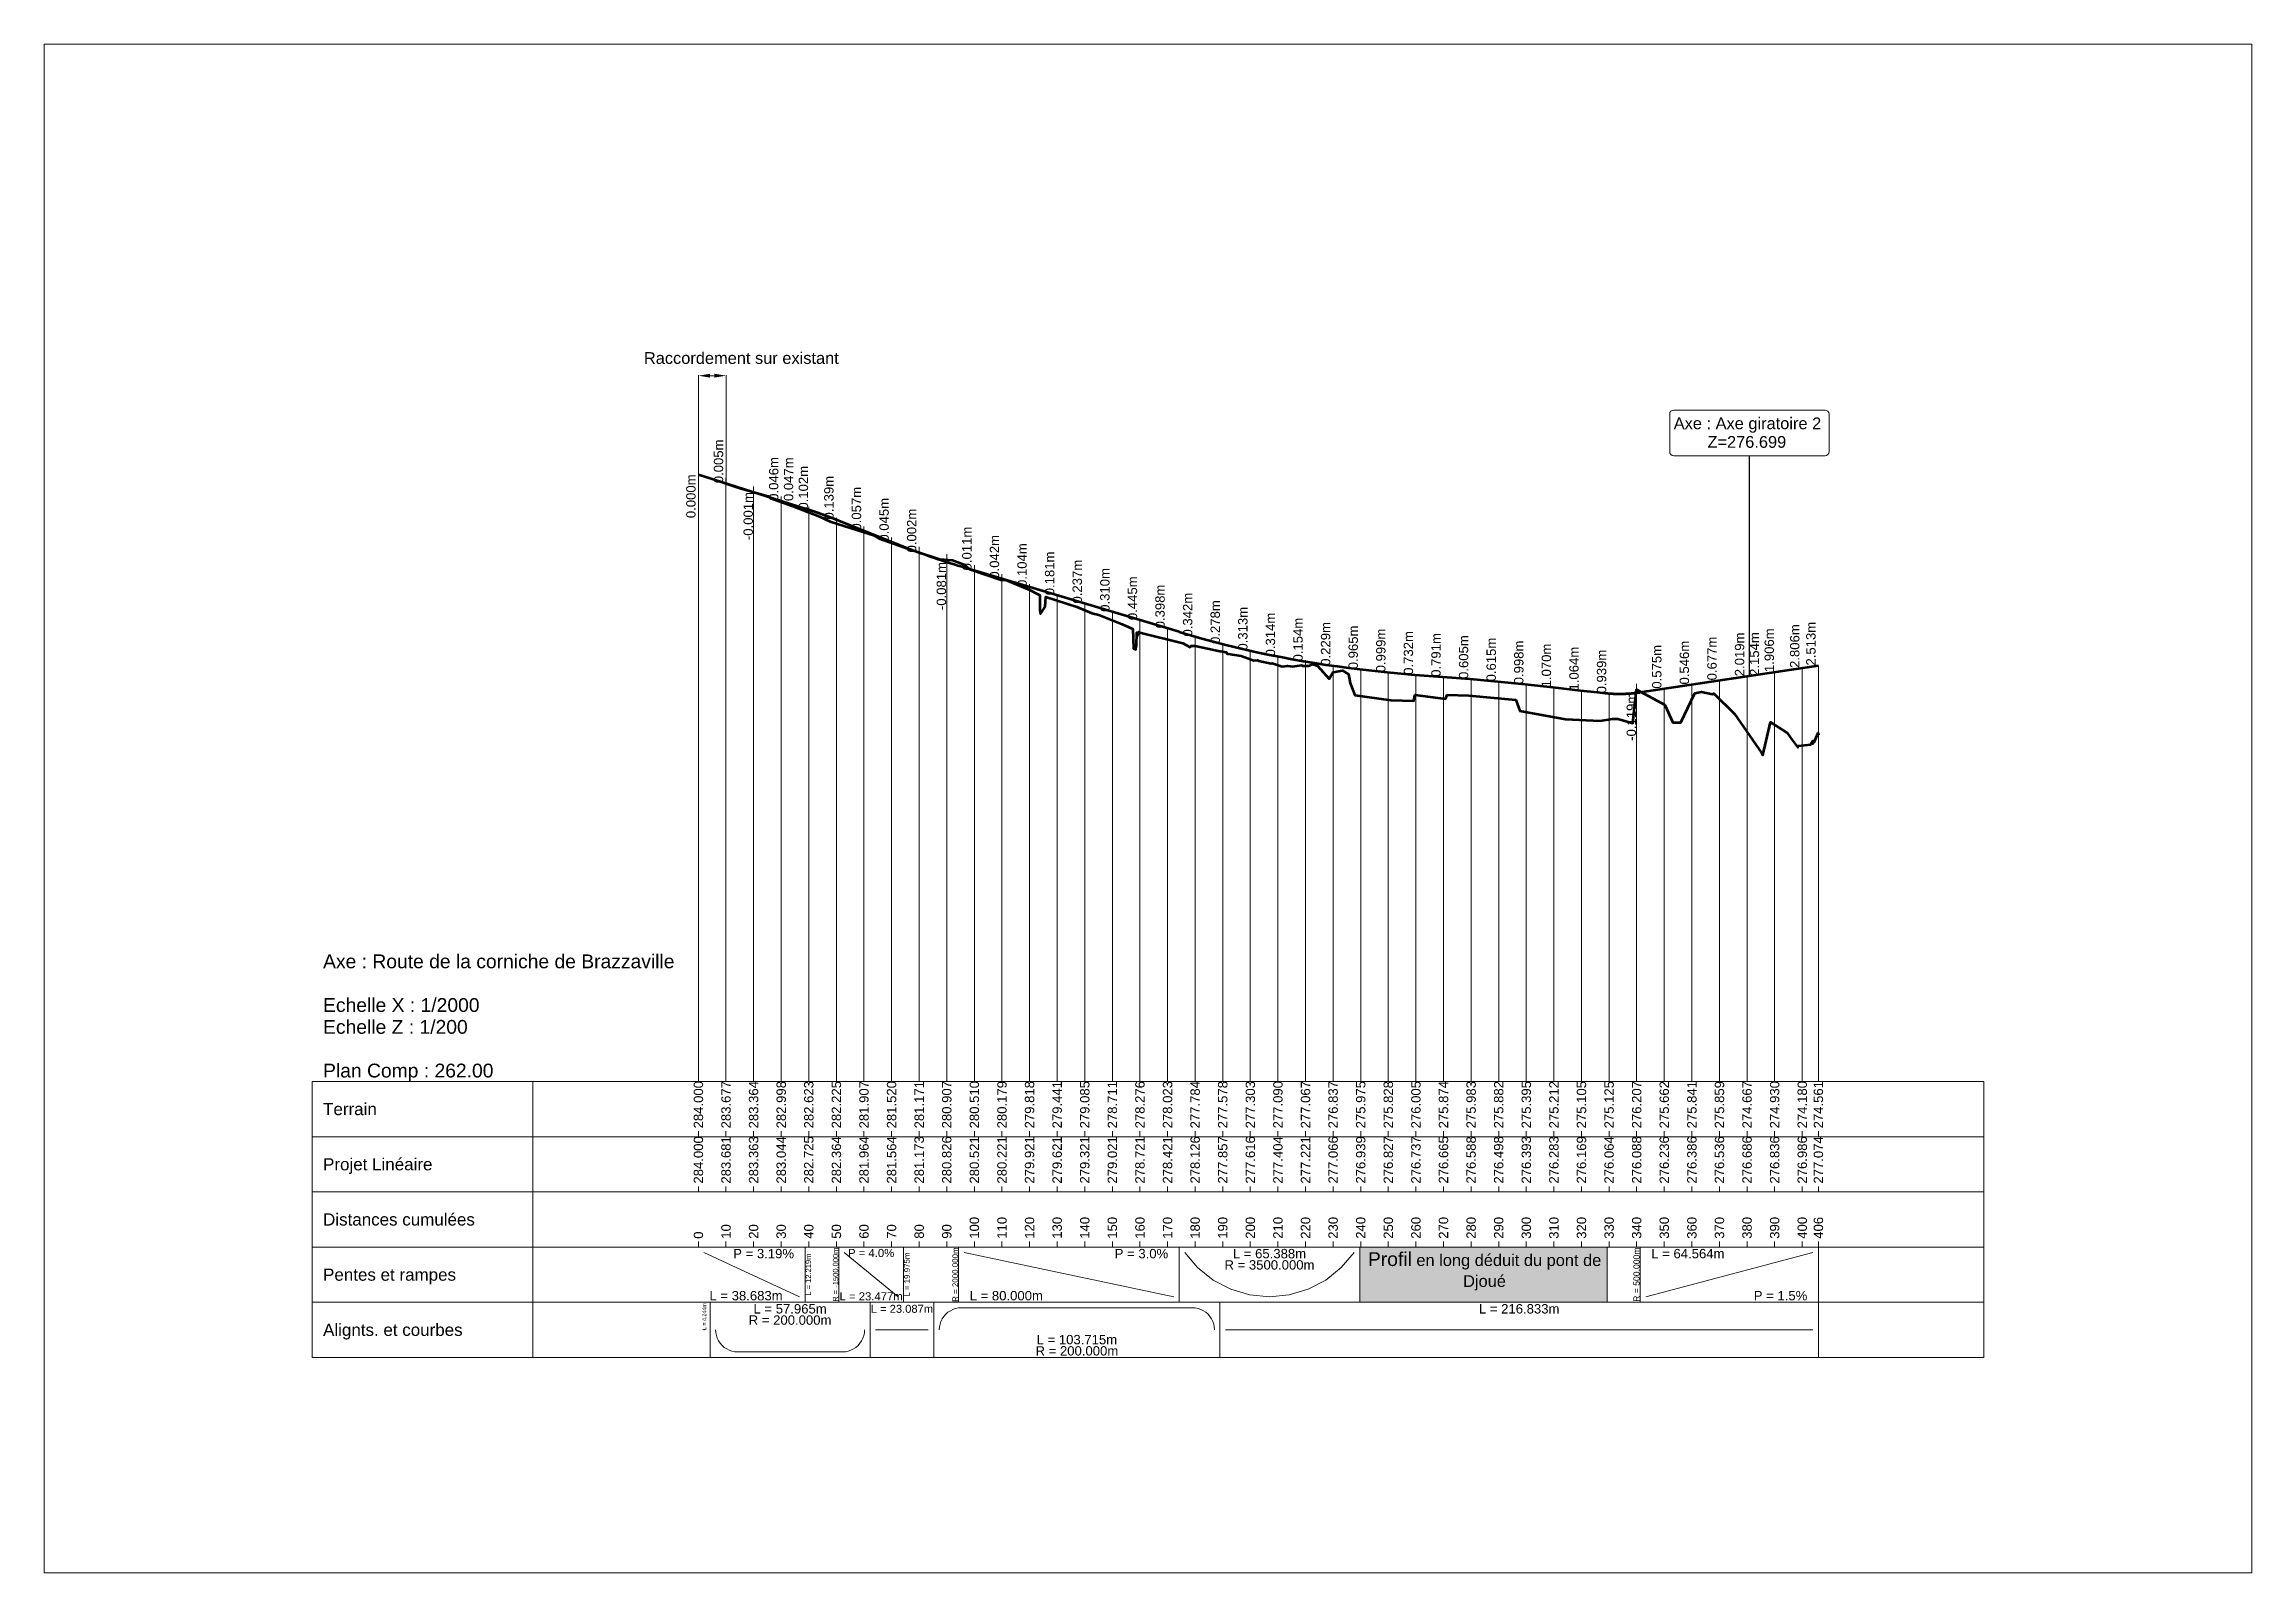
# Model space of a CAD drawing. Extents: x -1791 to 2983, y -138 to 554.
# Drawn here: x 47 to 847, y -36 to 518 of the extents above; entities that cross this region are included whole.
import ezdxf
from ezdxf.enums import TextEntityAlignment as Align

# ---------------------------------------------------------------- set-up
doc = ezdxf.new("R2010")
doc.units = 0
doc.header["$PDSIZE"] = -0.00032
doc.layers.get('0').update_dxf_attribs({"lineweight": 0})
doc.layers.add('1-PL-Gris', color=254, linetype='Continuous')
for name, color, linetype, lineweight in [('Route - Route de la corniche de Brazzaville - PL - Cartouche', 7, 'Continuous', 0), ('Route - Route de la corniche de Brazzaville - PL - Cotation', 7, 'Continuous', 0), ('Route - Route de la corniche de Brazzaville - PL - Habillage - Intersection d’axes', 7, 'Continuous', 0), ('Route - Route de la corniche de Brazzaville - PL - Projet Linéaire', 7, 'Continuous', 0), ('Route - Route de la corniche de Brazzaville - PL - Terrain', 3, 'Continuous', 0)]:
    doc.layers.add(name, color=color, linetype=linetype, lineweight=lineweight)
doc.styles.add('CoteHor', font='arial.ttf', dxfattribs={"height": 0.0022})
doc.styles.add('CoteHorA', font='arial.ttf', dxfattribs={"height": 0.0022})
doc.styles.add('CoteHorB', font='arial.ttf', dxfattribs={"height": 0.0022})
doc.styles.add('CoteHorC', font='arial.ttf', dxfattribs={"height": 0.0022})
doc.styles.add('CoteHorD', font='arial.ttf', dxfattribs={"height": 0.0022})
doc.styles.add('CoteTitre', font='arial.ttf', dxfattribs={"height": 0.0017})
doc.styles.add('CoteTitreA', font='arial.ttf', dxfattribs={"height": 0.0017})
doc.styles.add('CoteVert', font='arial.ttf', dxfattribs={"height": 0.0017})
doc.styles.add('CoteVertA', font='arial.ttf', dxfattribs={"height": 0.0017})
doc.styles.add('CoteVertB', font='arial.ttf', dxfattribs={"height": 0.0017})
doc.styles.add('Etiquette', font='arial.ttf', dxfattribs={"height": 0.5})
doc.styles.add('ProfilCartouche', font='arial.ttf', dxfattribs={"height": 0.0025})
doc.styles.get("Standard").update_dxf_attribs({"font": 'arial.ttf'})
doc.dimstyles.get("Standard").update_dxf_attribs({"dimtxt": 0.18, "dimasz": 0.18, "dimexe": 0.18, "dimexo": 0.0625, "dimgap": 0.09, "dimtad": 0, "dimtih": 1, "dimtoh": 1, "dimdec": 4, "dimzin": 0, "dimdsep": 46, "dimtxsty": 'Standard', "dimcen": 0.09, "dimadec": 0, "dimazin": 0, "dimtfac": 1, "dimtdec": 4, "dimtofl": 0, "dimtmove": 0, "dimatfit": 3, "dimfxl": 1, "dimtolj": 1, "dimtzin": 0, "dimarcsym": 0})

msp = doc.modelspace()

# ---------------------------------------------------------------- texts
at = {"layer": 'Route - Route de la corniche de Brazzaville - PL - Cartouche', "style": 'ProfilCartouche'}
for s, p in [('Axe : Route de la corniche de Brazzaville', (147.95504, 185.36919)), ('Echelle X : 1/2000', (147.95504, 169.53586)), ('Echelle Z : 1/200', (147.95504, 161.61919)), ('Plan Comp : 262.00', (147.95504, 145.78586))]:
    msp.add_text(s, height=5, dxfattribs=at).set_placement(p, align=Align.MIDDLE_LEFT)
at = {"layer": 'Route - Route de la corniche de Brazzaville - PL - Cotation', "color": 7, "style": 'CoteVertB'}
for s, p in [('0.005m', (293.95504, 358.64162)), ('0.046m', (313.95504, 352.26981)), ('0.047m', (319.33837, 352.17801)), ('0.102m', (324.7217, 349.07794)), ('0.139m', (333.95504, 345.46958)), ('0.057m', (343.95504, 341.47212)), ('0.045m', (353.95504, 337.47212)), ('0.002m', (363.95504, 333.55262)), ('0.011m', (383.95504, 327.04092)), ('0.042m', (393.95504, 324.04092)), ('0.104m', (403.95504, 321.04092)), ('0.181m', (413.95504, 318.04092)), ('0.237m', (423.95504, 315.04092)), ('0.310m', (433.95504, 312.04092)), ('0.445m', (443.95504, 309.04092)), ('0.398m', (453.95504, 306.04092)), ('0.342m', (463.95504, 303.08806)), ('0.278m', (473.95504, 300.3953)), ('0.313m', (483.95504, 297.98854)), ('0.314m', (493.95504, 295.86772)), ('0.154m', (503.95504, 294.03278)), ('0.229m', (513.95504, 292.48367)), ('0.965m', (523.95504, 291.22017)), ('0.999m', (533.95504, 290.0975)), ('0.732m', (543.95504, 289.19768)), ('0.791m', (553.95504, 288.47683)), ('2.019m', (663.95504, 288.69067)), ('2.154m', (669.33837, 288.81735)), ('1.906m', (674.7217, 290.19067)), ('2.806m', (683.95504, 291.69067)), ('2.513m', (689.79956, 292.56735)), ('0.605m', (563.95504, 287.70799)), ('0.615m', (573.95504, 286.80587)), ('0.998m', (583.95504, 285.75452)), ('1.070m', (593.95504, 284.65328)), ('1.064m', (603.95504, 283.51746)), ('0.939m', (613.95504, 282.46478)), ('0.575m', (633.95504, 284.19067)), ('0.546m', (643.95504, 285.69067)), ('0.677m', (653.95504, 287.19067))]:
    msp.add_text(s, height=3.4, rotation=90, dxfattribs=at).set_placement(p, align=Align.BOTTOM_LEFT)
for s, p in [('0.000m', (283.95504, 361.82753)), ('-0.001m', (304.7217, 355.45571)), ('-0.081m', (374.7217, 330.08711)), ('-0.119m', (624.7217, 282.70725))]:
    msp.add_text(s, height=3.4, rotation=90, dxfattribs=at).set_placement(p, align=Align.BOTTOM_RIGHT)
at = {"layer": 'Route - Route de la corniche de Brazzaville - PL - Cotation', "color": 114, "style": 'CoteVert'}
for s, p in [('284.000', (283.95504, 124.82753)), ('283.677', (293.95504, 124.82753)), ('283.364', (303.95504, 124.82753)), ('282.998', (313.95504, 124.82753)), ('282.623', (323.95504, 124.82753)), ('282.225', (333.95504, 124.82753)), ('281.907', (343.95504, 124.82753)), ('281.520', (353.95504, 124.82753)), ('281.171', (363.95504, 124.82753)), ('280.907', (373.95504, 124.82753)), ('280.510', (383.95504, 124.82753)), ('280.179', (393.95504, 124.82753)), ('279.818', (403.95504, 124.82753)), ('279.441', (413.95504, 124.82753)), ('279.085', (423.95504, 124.82753)), ('278.711', (433.95504, 124.82753)), ('278.276', (443.95504, 124.82753)), ('278.023', (453.95504, 124.82753)), ('277.784', (463.95504, 124.82753)), ('277.578', (473.95504, 124.82753)), ('277.303', (483.95504, 124.82753)), ('277.090', (493.95504, 124.82753)), ('277.067', (503.95504, 124.82753)), ('276.837', (513.95504, 124.82753)), ('275.975', (523.95504, 124.82753)), ('275.828', (533.95504, 124.82753)), ('276.005', (543.95504, 124.82753)), ('275.874', (553.95504, 124.82753)), ('275.983', (563.95504, 124.82753)), ('275.882', (573.95504, 124.82753)), ('275.395', (583.95504, 124.82753)), ('275.212', (593.95504, 124.82753)), ('275.105', (603.95504, 124.82753)), ('275.125', (613.95504, 124.82753)), ('276.207', (623.95504, 124.82753)), ('275.662', (633.95504, 124.82753)), ('275.841', (643.95504, 124.82753)), ('275.859', (653.95504, 124.82753)), ('274.667', (663.95504, 124.82753)), ('274.930', (673.95504, 124.82753)), ('274.180', (683.95504, 124.82753)), ('274.561', (689.79956, 124.82753))]:
    msp.add_text(s, height=3.4, rotation=90, dxfattribs=at).set_placement(p, align=Align.MIDDLE_LEFT)
at = {"layer": 'Route - Route de la corniche de Brazzaville - PL - Cotation', "color": 114, "style": 'CoteHor'}
msp.add_text('Terrain', height=4.4, dxfattribs=at).set_placement((147.95504, 131.82753), align=Align.MIDDLE_LEFT)
at = {"layer": 'Route - Route de la corniche de Brazzaville - PL - Cotation', "style": 'CoteVertA'}
for s, p in [('284.000', (283.95504, 104.82753)), ('283.681', (293.95504, 104.82753)), ('283.363', (303.95504, 104.82753)), ('283.044', (313.95504, 104.82753)), ('282.725', (323.95504, 104.82753)), ('282.364', (333.95504, 104.82753)), ('281.964', (343.95504, 104.82753)), ('281.564', (353.95504, 104.82753)), ('281.173', (363.95504, 104.82753)), ('280.826', (373.95504, 104.82753)), ('280.521', (383.95504, 104.82753)), ('280.221', (393.95504, 104.82753)), ('279.921', (403.95504, 104.82753)), ('279.621', (413.95504, 104.82753)), ('279.321', (423.95504, 104.82753)), ('279.021', (433.95504, 104.82753)), ('278.721', (443.95504, 104.82753)), ('278.421', (453.95504, 104.82753)), ('278.126', (463.95504, 104.82753)), ('277.857', (473.95504, 104.82753)), ('277.616', (483.95504, 104.82753)), ('277.404', (493.95504, 104.82753)), ('277.221', (503.95504, 104.82753)), ('277.066', (513.95504, 104.82753)), ('276.939', (523.95504, 104.82753)), ('276.827', (533.95504, 104.82753)), ('276.737', (543.95504, 104.82753)), ('276.665', (553.95504, 104.82753)), ('276.588', (563.95504, 104.82753)), ('276.498', (573.95504, 104.82753)), ('276.393', (583.95504, 104.82753)), ('276.283', (593.95504, 104.82753)), ('276.169', (603.95504, 104.82753)), ('276.064', (613.95504, 104.82753)), ('276.088', (623.95504, 104.82753)), ('276.236', (633.95504, 104.82753)), ('276.386', (643.95504, 104.82753)), ('276.536', (653.95504, 104.82753)), ('276.686', (663.95504, 104.82753)), ('276.836', (673.95504, 104.82753)), ('276.986', (683.95504, 104.82753)), ('277.074', (689.79956, 104.82753))]:
    msp.add_text(s, height=3.4, rotation=90, dxfattribs=at).set_placement(p, align=Align.MIDDLE_LEFT)
at = {"layer": 'Route - Route de la corniche de Brazzaville - PL - Cotation', "style": 'CoteHorA'}
msp.add_text('Projet Linéaire', height=4.4, dxfattribs=at).set_placement((147.95504, 111.82753), align=Align.MIDDLE_LEFT)
at = {"layer": 'Route - Route de la corniche de Brazzaville - PL - Cotation', "color": 7}
for s, style, p in [('Distances cumulées', 'CoteHorB', (147.95504, 91.82753)), ('Pentes et rampes', 'CoteHorC', (147.95504, 71.82753)), ('Alignts. et courbes', 'CoteHorD', (147.95504, 51.82753))]:
    msp.add_text(s, height=4.4, dxfattribs=dict(at, style=style)).set_placement(p, align=Align.MIDDLE_LEFT)
at = {"layer": 'Route - Route de la corniche de Brazzaville - PL - Cotation', "color": 7, "style": 'CoteVertA'}
for s, p in [('10', (293.95504, 84.82753)), ('20', (303.95504, 84.82753)), ('30', (313.95504, 84.82753)), ('40', (323.95504, 84.82753)), ('50', (333.95504, 84.82753)), ('60', (343.95504, 84.82753)), ('70', (353.95504, 84.82753)), ('80', (363.95504, 84.82753)), ('90', (373.95504, 84.82753)), ('100', (383.95504, 84.82753)), ('110', (393.95504, 84.82753)), ('120', (403.95504, 84.82753)), ('130', (413.95504, 84.82753)), ('140', (423.95504, 84.82753)), ('150', (433.95504, 84.82753)), ('160', (443.95504, 84.82753)), ('170', (453.95504, 84.82753)), ('180', (463.95504, 84.82753)), ('190', (473.95504, 84.82753)), ('200', (483.95504, 84.82753)), ('210', (493.95504, 84.82753)), ('220', (503.95504, 84.82753)), ('230', (513.95504, 84.82753)), ('240', (523.95504, 84.82753)), ('250', (533.95504, 84.82753)), ('260', (543.95504, 84.82753)), ('270', (553.95504, 84.82753)), ('280', (563.95504, 84.82753)), ('290', (573.95504, 84.82753)), ('300', (583.95504, 84.82753)), ('310', (593.95504, 84.82753)), ('320', (603.95504, 84.82753)), ('330', (613.95504, 84.82753)), ('340', (623.95504, 84.82753)), ('350', (633.95504, 84.82753)), ('360', (643.95504, 84.82753)), ('370', (653.95504, 84.82753)), ('380', (663.95504, 84.82753)), ('390', (673.95504, 84.82753)), ('400', (683.95504, 84.82753)), ('406', (689.79956, 84.82753)), ('0', (283.95504, 84.82753))]:
    msp.add_text(s, height=3.4, rotation=90, dxfattribs=at).set_placement(p, align=Align.MIDDLE_LEFT)
at = {"layer": 'Route - Route de la corniche de Brazzaville - PL - Cotation', "color": 7, "style": 'CoteTitre'}
for s, p in [('P = 3.19%', (318.61811, 81.14753)), ('P = 3.0%', (454.21438, 81.14753))]:
    msp.add_text(s, height=3.4, dxfattribs=at).set_placement(p, align=Align.TOP_RIGHT)
for s, height, p in [('R = -1500.000m', 1.952542, (334.63425, 71.82753)), ('R = 2000.000m', 2.057142, (378.04464, 71.82753)), ('R = 500.000m', 2.236892, (625.01899, 71.82753))]:
    msp.add_text(s, height=height, rotation=90, dxfattribs=at).set_placement(p, align=Align.CENTER)
at = {"layer": 'Route - Route de la corniche de Brazzaville - PL - Cotation', "color": 7}
for s, height, style, p in [('P = 4.0%', 2.937322, 'CoteTitre', (346.5584, 81.14753)), ('L = 65.388m', 3.4, 'CoteTitre', (490.90092, 81.14753)), ('R = 3500.000m', 3.4, 'CoteTitre', (490.90092, 77.06753)), ('R = 200.000m', 3.4, 'CoteTitreA', (317.18192, 57.06753)), ('L = 57.965m', 3.4, 'CoteTitreA', (317.18192, 61.14753)), ('L = 23.087m', 2.890912, 'CoteTitreA', (357.708, 60.89299)), ('L = 216.833m', 3.4, 'CoteTitreA', (581.38327, 61.14753))]:
    msp.add_text(s, height=height, dxfattribs=dict(at, style=style)).set_placement(p, align=Align.TOP_CENTER)
at = {"layer": 'Route - Route de la corniche de Brazzaville - PL - Cotation', "color": 7, "style": 'CoteTitre'}
msp.add_text('L = 64.564m', height=3.4, dxfattribs=at).set_placement((629.24268, 81.14753), align=Align.TOP_LEFT)
for s, height, p in [('L = 12.219m', 1.952542, (322.81336, 71.82753)), ('L = 19.975m', 2.057142, (358.49301, 71.82753))]:
    msp.add_text(s, height=height, rotation=90, dxfattribs=at).set_placement(p, align=Align.TOP_CENTER)
for s, p in [('L = 38.683m', (287.95504, 62.50753)), ('L = 80.000m', (382.25035, 62.50753))]:
    msp.add_text(s, height=3.4, dxfattribs=at).set_placement(p)
at = {"layer": 'Route - Route de la corniche de Brazzaville - PL - Cotation', "color": 7}
for s, height, style, p in [('L = 23.477m', 2.937322, 'CoteTitre', (346.5584, 62.50753)), ('L = 103.715m', 3.4, 'CoteTitreA', (421.10928, 46.58753)), ('R = 200.000m', 3.4, 'CoteTitreA', (421.10928, 42.50753))]:
    msp.add_text(s, height=height, dxfattribs=dict(at, style=style)).set_placement(p, align=Align.CENTER)
at = {"layer": 'Route - Route de la corniche de Brazzaville - PL - Cotation', "color": 7, "style": 'CoteTitre'}
msp.add_text('P = 1.5%', height=3.4, dxfattribs=at).set_placement((685.79956, 62.50753), align=Align.RIGHT)
at = {"layer": 'Route - Route de la corniche de Brazzaville - PL - Cotation', "color": 7, "style": 'CoteTitreA'}
msp.add_text('L = 4.244m', height=1.387952, rotation=90, dxfattribs=at).set_placement((286.07723, 61.48753), align=Align.MIDDLE_RIGHT)
at = {"layer": 'Route - Route de la corniche de Brazzaville - PL - Habillage - Intersection d’axes', "style": 'Etiquette'}
for s, p in [('Axe : Axe giratoire 2', (637.37689, 382.47422)), ('Z=276.699', (649.60112, 375.73374))]:
    msp.add_text(s, height=4.25, dxfattribs=at).set_placement(p, align=Align.TOP_LEFT)
at = {"layer": 'Route - Route de la corniche de Brazzaville - PL - Habillage - Intersection d’axes', "insert": (520.19532, 79.95912), "char_height": 5, "width": 96.5476316, "attachment_point": 1, "style": 'Etiquette'}
msp.add_mtext('\\pi6.376;Profil{\\H0.85x; en long déduit du pont de \\P\\pi40.87;Djoué}', dxfattribs=at)

# ---------------------------------------------------------------- blocks, each defined once
blk = doc.blocks.new('*D5')
at = {"transparency": 16777216}
for p, q in [((283.96, 361.89), (283.96, 397.79)), ((288.21, 397.61), (289.71, 397.61)), ((293.96, 358.7), (293.96, 397.79))]:
    blk.add_line(p, q, dxfattribs=at)
for points in [[(288.21, 398.32), (288.21, 396.9), (283.96, 397.61)], [(289.71, 398.32), (289.71, 396.9), (293.96, 397.61)]]:
    blk.add_solid(points, dxfattribs=at)
at = {"layer": 'Defpoints', "color": 0, "transparency": 16777216}
for p in [(293.96, 397.61), (283.96, 361.83), (293.96, 358.64)]:
    blk.add_point(p, dxfattribs=at)
at = {"transparency": 16777216, "insert": (299.52, 403.98), "char_height": 4.25, "attachment_point": 5}
blk.add_mtext('\\A1;Raccordement sur existant', dxfattribs=at)

# ---------------------------------------------------------------- dimensions: what is measured, and where the dimension line sits
dim = msp.add_linear_dim(base=(293.95504, 397.61067), p1=(283.95504, 361.82753), p2=(293.95504, 358.64162), text='Raccordement sur existant', dimstyle='Standard', override={"dimtxt": 4.25, "dimasz": 4.25, "dimclrd": 256, "dimclre": 256, "dimclrt": 256, "dimtmove": 2, "dimlwd": 65535, "dimlwe": 65535})
dim.commit()
dim.dimension.update_dxf_attribs({"geometry": '*D5', "text_midpoint": (299.52157, 403.98327), "dimtype": 160})

# ---------------------------------------------------------------- hatches: boundary and pattern name
at = {"layer": '1-PL-Gris'}
msp.add_hatch(color=256, dxfattribs=at).paths.add_polyline_path([(523.58746, 81.82753), (613.24013, 81.82753), (613.24013, 61.82753), (523.58746, 61.82753)])

# ---------------------------------------------------------------- linework, layer by layer
msp.add_lwpolyline([(46.8773, 517.75939), (846.8773, 517.75939), (846.8773, -36.24061), (46.8773, -36.24061)], close=True)
at = {"layer": 'Route - Route de la corniche de Brazzaville - PL - Cotation', "color": 7, "linetype": 'Continuous'}
for p, q in [((283.95504, 141.82753), (283.95504, 363.82753)), ((293.95504, 141.82753), (293.95504, 360.59391)), ((303.95504, 141.82753), (303.95504, 357.4703)), ((313.95504, 141.82753), (313.95504, 353.81151)), ((323.95504, 141.82753), (323.95504, 350.05397)), ((333.95504, 141.82753), (333.95504, 346.07497)), ((343.95504, 141.82753), (343.95504, 342.90219)), ((353.95504, 141.82753), (353.95504, 339.02291)), ((363.95504, 141.82753), (363.95504, 335.533)), ((373.95504, 141.82753), (373.95504, 332.90008)), ((383.95504, 141.82753), (383.95504, 328.92846)), ((393.95504, 141.82753), (393.95504, 325.62152)), ((403.95504, 141.82753), (403.95504, 322.00482)), ((413.95504, 141.82753), (413.95504, 318.23585)), ((423.95504, 141.82753), (423.95504, 315.04092)), ((433.95504, 141.82753), (433.95504, 312.04092)), ((443.95504, 141.82753), (443.95504, 309.04092)), ((453.95504, 141.82753), (453.95504, 306.04092)), ((463.95504, 141.82753), (463.95504, 303.08806)), ((473.95504, 141.82753), (473.95504, 300.3953)), ((483.95504, 141.82753), (483.95504, 297.98854)), ((493.95504, 141.82753), (493.95504, 295.86772)), ((503.95504, 141.82753), (503.95504, 294.49605)), ((513.95504, 141.82753), (513.95504, 292.48367)), ((523.95504, 141.82753), (523.95504, 291.22017)), ((533.95504, 141.82753), (533.95504, 290.0975)), ((543.95504, 141.82753), (543.95504, 289.19768)), ((553.95504, 141.82753), (553.95504, 288.47683)), ((663.95504, 141.82753), (663.95504, 288.69067)), ((673.95504, 141.82753), (673.95504, 290.19067)), ((683.95504, 141.82753), (683.95504, 291.69067)), ((689.79956, 141.82753), (689.79956, 292.56735)), ((563.95504, 141.82753), (563.95504, 287.70799)), ((573.95504, 141.82753), (573.95504, 286.80587)), ((583.95504, 141.82753), (583.95504, 285.75452)), ((593.95504, 141.82753), (593.95504, 284.65328)), ((603.95504, 141.82753), (603.95504, 283.51746)), ((613.95504, 141.82753), (613.95504, 282.46478)), ((623.95504, 141.82753), (623.95504, 285.89337)), ((633.95504, 141.82753), (633.95504, 284.19067)), ((643.95504, 141.82753), (643.95504, 285.69067)), ((653.95504, 141.82753), (653.95504, 287.19067)), ((143.95504, 41.82753), (143.95504, 141.82753)), ((749.79956, 141.82753), (143.95504, 141.82753)), ((223.95504, 141.82753), (223.95504, 41.82753)), ((749.79956, 41.82753), (749.79956, 141.82753)), ((749.79956, 121.82753), (143.95504, 121.82753)), ((749.79956, 101.82753), (143.95504, 101.82753)), ((749.79956, 81.82753), (143.95504, 81.82753)), ((283.95504, 83.82753), (283.95504, 81.82753)), ((293.95504, 83.82753), (293.95504, 81.82753)), ((303.95504, 83.82753), (303.95504, 81.82753)), ((313.95504, 83.82753), (313.95504, 81.82753)), ((322.61811, 81.82753), (322.61811, 61.82753)), ((323.95504, 83.82753), (323.95504, 81.82753)), ((333.95504, 83.82753), (333.95504, 81.82753)), ((334.8295, 81.82753), (334.8295, 61.82753)), ((343.95504, 83.82753), (343.95504, 81.82753)), ((353.95504, 83.82753), (353.95504, 81.82753)), ((358.28729, 81.82753), (358.28729, 61.82753)), ((363.95504, 83.82753), (363.95504, 81.82753)), ((373.95504, 83.82753), (373.95504, 81.82753)), ((378.25035, 81.82753), (378.25035, 61.82753)), ((383.95504, 83.82753), (383.95504, 81.82753)), ((393.95504, 83.82753), (393.95504, 81.82753)), ((403.95504, 83.82753), (403.95504, 81.82753)), ((413.95504, 83.82753), (413.95504, 81.82753)), ((423.95504, 83.82753), (423.95504, 81.82753)), ((433.95504, 83.82753), (433.95504, 81.82753)), ((443.95504, 83.82753), (443.95504, 81.82753)), ((453.95504, 83.82753), (453.95504, 81.82753)), ((458.21438, 81.82753), (458.21438, 61.82753)), ((463.95504, 83.82753), (463.95504, 81.82753)), ((473.95504, 83.82753), (473.95504, 81.82753)), ((483.95504, 83.82753), (483.95504, 81.82753)), ((493.95504, 83.82753), (493.95504, 81.82753)), ((503.95504, 83.82753), (503.95504, 81.82753)), ((513.95504, 83.82753), (513.95504, 81.82753)), ((523.58746, 81.82753), (523.58746, 61.82753)), ((523.95504, 83.82753), (523.95504, 81.82753)), ((533.95504, 83.82753), (533.95504, 81.82753)), ((543.95504, 83.82753), (543.95504, 81.82753)), ((553.95504, 83.82753), (553.95504, 81.82753)), ((563.95504, 83.82753), (563.95504, 81.82753)), ((573.95504, 83.82753), (573.95504, 81.82753)), ((583.95504, 83.82753), (583.95504, 81.82753)), ((593.95504, 83.82753), (593.95504, 81.82753)), ((603.95504, 83.82753), (603.95504, 81.82753)), ((613.2084, 81.82753), (613.2084, 61.82753)), ((613.95504, 83.82753), (613.95504, 81.82753)), ((623.95504, 83.82753), (623.95504, 81.82753)), ((625.24268, 81.82753), (625.24268, 61.82753)), ((633.95504, 83.82753), (633.95504, 81.82753)), ((643.95504, 83.82753), (643.95504, 81.82753)), ((653.95504, 83.82753), (653.95504, 81.82753)), ((663.95504, 83.82753), (663.95504, 81.82753)), ((673.95504, 83.82753), (673.95504, 81.82753)), ((683.95504, 83.82753), (683.95504, 81.82753)), ((689.79956, 83.82753), (689.79956, 41.82753)), ((320.61811, 63.82753), (285.95504, 79.82753)), ((356.28729, 63.82753), (336.8295, 79.82753)), ((456.21438, 63.82753), (380.25035, 79.82753)), ((460.21438, 79.82753), (464.8737, 74.3591)), ((464.8737, 74.3591), (470.49201, 69.88166)), ((511.30983, 69.88166), (516.92814, 74.3591)), ((516.92814, 74.3591), (521.58746, 79.82753)), ((627.24268, 63.82753), (687.79956, 79.82753)), ((470.49201, 69.88166), (476.86231, 66.56018)), ((476.86231, 66.56018), (483.74987, 64.51704)), ((483.74987, 64.51704), (490.90092, 63.82753)), ((490.90092, 63.82753), (498.05197, 64.51704)), ((498.05197, 64.51704), (504.93953, 66.56018)), ((504.93953, 66.56018), (511.30983, 69.88166)), ((749.79956, 61.82753), (143.95504, 61.82753)), ((288.19942, 61.82753), (288.19942, 41.82753)), ((346.16443, 61.82753), (346.16443, 41.82753)), ((369.25157, 61.82753), (369.25157, 41.82753)), ((372.32337, 55.82753), (372.90474, 56.69762)), ((372.90474, 56.69762), (373.59472, 57.48438)), ((373.59472, 57.48438), (374.38148, 58.17435)), ((374.38148, 58.17435), (375.25157, 58.75573)), ((375.25157, 58.75573), (376.1901, 59.21856)), ((376.1901, 59.21856), (377.18102, 59.55493)), ((377.18102, 59.55493), (378.20736, 59.75909)), ((378.20736, 59.75909), (379.25157, 59.82753)), ((379.25157, 59.82753), (462.96699, 59.82753)), ((464.01119, 59.75909), (462.96699, 59.82753)), ((465.03754, 59.55493), (464.01119, 59.75909)), ((466.02845, 59.21856), (465.03754, 59.55493)), ((466.96699, 58.75573), (466.02845, 59.21856)), ((467.83708, 58.17435), (466.96699, 58.75573)), ((468.62384, 57.48438), (467.83708, 58.17435)), ((469.31381, 56.69762), (468.62384, 57.48438)), ((469.89519, 55.82753), (469.31381, 56.69762)), ((472.96699, 61.82753), (472.96699, 41.82753)), ((286.19942, 51.82753), (285.95504, 51.82753)), ((290.19942, 51.82753), (290.26787, 50.78332)), ((290.26787, 50.78332), (290.47202, 49.75698)), ((290.47202, 49.75698), (290.80839, 48.76606)), ((290.80839, 48.76606), (291.27122, 47.82753)), ((343.55546, 48.76606), (343.09263, 47.82753)), ((343.89183, 49.75698), (343.55546, 48.76606)), ((344.09598, 50.78332), (343.89183, 49.75698)), ((344.16443, 51.82753), (344.09598, 50.78332)), ((367.25157, 51.82753), (348.16443, 51.82753)), ((371.25157, 51.82753), (371.32001, 52.87174)), ((371.32001, 52.87174), (371.52416, 53.89808)), ((371.52416, 53.89808), (371.86053, 54.889)), ((371.86053, 54.889), (372.32337, 55.82753)), ((470.35802, 54.889), (469.89519, 55.82753)), ((470.69439, 53.89808), (470.35802, 54.889)), ((470.89854, 52.87174), (470.69439, 53.89808)), ((470.96699, 51.82753), (470.89854, 52.87174)), ((687.79956, 51.82753), (474.96699, 51.82753)), ((749.79956, 41.82753), (143.95504, 41.82753)), ((291.27122, 47.82753), (291.8526, 46.95744)), ((291.8526, 46.95744), (292.54257, 46.17067)), ((292.54257, 46.17067), (293.32933, 45.4807)), ((293.32933, 45.4807), (294.19942, 44.89933)), ((294.19942, 44.89933), (295.13796, 44.43649)), ((295.13796, 44.43649), (296.12887, 44.10012)), ((296.12887, 44.10012), (297.15521, 43.89597)), ((297.15521, 43.89597), (298.19942, 43.82753)), ((298.19942, 43.82753), (336.16443, 43.82753)), ((337.20863, 43.89597), (336.16443, 43.82753)), ((338.23498, 44.10012), (337.20863, 43.89597)), ((339.22589, 44.43649), (338.23498, 44.10012)), ((340.16443, 44.89933), (339.22589, 44.43649)), ((341.03452, 45.4807), (340.16443, 44.89933)), ((341.82128, 46.17067), (341.03452, 45.4807)), ((342.51125, 46.95744), (341.82128, 46.17067)), ((343.09263, 47.82753), (342.51125, 46.95744))]:
    msp.add_line(p, q, dxfattribs=at)
at = {"layer": 'Route - Route de la corniche de Brazzaville - PL - Cotation', "color": 114, "linetype": 'Continuous'}
for p, q in [((283.95504, 123.82753), (283.95504, 121.82753)), ((293.95504, 123.82753), (293.95504, 121.82753)), ((303.95504, 123.82753), (303.95504, 121.82753)), ((313.95504, 123.82753), (313.95504, 121.82753)), ((323.95504, 123.82753), (323.95504, 121.82753)), ((333.95504, 123.82753), (333.95504, 121.82753)), ((343.95504, 123.82753), (343.95504, 121.82753)), ((353.95504, 123.82753), (353.95504, 121.82753)), ((363.95504, 123.82753), (363.95504, 121.82753)), ((373.95504, 123.82753), (373.95504, 121.82753)), ((383.95504, 123.82753), (383.95504, 121.82753)), ((393.95504, 123.82753), (393.95504, 121.82753)), ((403.95504, 123.82753), (403.95504, 121.82753)), ((413.95504, 123.82753), (413.95504, 121.82753)), ((423.95504, 123.82753), (423.95504, 121.82753)), ((433.95504, 123.82753), (433.95504, 121.82753)), ((443.95504, 123.82753), (443.95504, 121.82753)), ((453.95504, 123.82753), (453.95504, 121.82753)), ((463.95504, 123.82753), (463.95504, 121.82753)), ((473.95504, 123.82753), (473.95504, 121.82753)), ((483.95504, 123.82753), (483.95504, 121.82753)), ((493.95504, 123.82753), (493.95504, 121.82753)), ((503.95504, 123.82753), (503.95504, 121.82753)), ((513.95504, 123.82753), (513.95504, 121.82753)), ((523.95504, 123.82753), (523.95504, 121.82753)), ((533.95504, 123.82753), (533.95504, 121.82753)), ((543.95504, 123.82753), (543.95504, 121.82753)), ((553.95504, 123.82753), (553.95504, 121.82753)), ((563.95504, 123.82753), (563.95504, 121.82753)), ((573.95504, 123.82753), (573.95504, 121.82753)), ((583.95504, 123.82753), (583.95504, 121.82753)), ((593.95504, 123.82753), (593.95504, 121.82753)), ((603.95504, 123.82753), (603.95504, 121.82753)), ((613.95504, 123.82753), (613.95504, 121.82753)), ((623.95504, 123.82753), (623.95504, 121.82753)), ((633.95504, 123.82753), (633.95504, 121.82753)), ((643.95504, 123.82753), (643.95504, 121.82753)), ((653.95504, 123.82753), (653.95504, 121.82753)), ((663.95504, 123.82753), (663.95504, 121.82753)), ((673.95504, 123.82753), (673.95504, 121.82753)), ((683.95504, 123.82753), (683.95504, 121.82753)), ((689.79956, 123.82753), (689.79956, 121.82753))]:
    msp.add_line(p, q, dxfattribs=at)
at = {"layer": 'Route - Route de la corniche de Brazzaville - PL - Cotation', "linetype": 'Continuous'}
for p, q in [((283.95504, 103.82753), (283.95504, 101.82753)), ((293.95504, 103.82753), (293.95504, 101.82753)), ((303.95504, 103.82753), (303.95504, 101.82753)), ((313.95504, 103.82753), (313.95504, 101.82753)), ((323.95504, 103.82753), (323.95504, 101.82753)), ((333.95504, 103.82753), (333.95504, 101.82753)), ((343.95504, 103.82753), (343.95504, 101.82753)), ((353.95504, 103.82753), (353.95504, 101.82753)), ((363.95504, 103.82753), (363.95504, 101.82753)), ((373.95504, 103.82753), (373.95504, 101.82753)), ((383.95504, 103.82753), (383.95504, 101.82753)), ((393.95504, 103.82753), (393.95504, 101.82753)), ((403.95504, 103.82753), (403.95504, 101.82753)), ((413.95504, 103.82753), (413.95504, 101.82753)), ((423.95504, 103.82753), (423.95504, 101.82753)), ((433.95504, 103.82753), (433.95504, 101.82753)), ((443.95504, 103.82753), (443.95504, 101.82753)), ((453.95504, 103.82753), (453.95504, 101.82753)), ((463.95504, 103.82753), (463.95504, 101.82753)), ((473.95504, 103.82753), (473.95504, 101.82753)), ((483.95504, 103.82753), (483.95504, 101.82753)), ((493.95504, 103.82753), (493.95504, 101.82753)), ((503.95504, 103.82753), (503.95504, 101.82753)), ((513.95504, 103.82753), (513.95504, 101.82753)), ((523.95504, 103.82753), (523.95504, 101.82753)), ((533.95504, 103.82753), (533.95504, 101.82753)), ((543.95504, 103.82753), (543.95504, 101.82753)), ((553.95504, 103.82753), (553.95504, 101.82753)), ((563.95504, 103.82753), (563.95504, 101.82753)), ((573.95504, 103.82753), (573.95504, 101.82753)), ((583.95504, 103.82753), (583.95504, 101.82753)), ((593.95504, 103.82753), (593.95504, 101.82753)), ((603.95504, 103.82753), (603.95504, 101.82753)), ((613.95504, 103.82753), (613.95504, 101.82753)), ((623.95504, 103.82753), (623.95504, 101.82753)), ((633.95504, 103.82753), (633.95504, 101.82753)), ((643.95504, 103.82753), (643.95504, 101.82753)), ((653.95504, 103.82753), (653.95504, 101.82753)), ((663.95504, 103.82753), (663.95504, 101.82753)), ((673.95504, 103.82753), (673.95504, 101.82753)), ((683.95504, 103.82753), (683.95504, 101.82753)), ((689.79956, 103.82753), (689.79956, 101.82753))]:
    msp.add_line(p, q, dxfattribs=at)
at = {"layer": 'Route - Route de la corniche de Brazzaville - PL - Habillage - Intersection d’axes'}
msp.add_line((637.36758, 368.62499), (692.23155, 368.62502), dxfattribs=at)
for points in [[(692.22758, 368.62501, 0.414213562), (693.67862, 370.07605), (693.67862, 383.70008, 0.414213562), (692.22758, 385.15112), (637.36758, 385.15112, 0.414213562), (635.91654, 383.70008)], [(635.91654, 383.70008), (635.91654, 370.07605, 0.414213562), (637.36758, 368.62501)]]:
    msp.add_lwpolyline(points, format="xyb", dxfattribs=at)
at = {"layer": 'Route - Route de la corniche de Brazzaville - PL - Projet Linéaire', "color": 1, "linetype": 'Continuous', "lineweight": 53}
msp.add_line((458.21438, 304.76312), (378.25035, 328.75232), dxfattribs=at)
at = {"layer": 'Route - Route de la corniche de Brazzaville - PL - Projet Linéaire', "color": 1, "linetype": 'Continuous', "lineweight": 53, "flags": 128}
for points in [[(283.95504, 361.82753), (322.61811, 349.50983), (322.64989, 349.49971), (322.68167, 349.48957), (322.71345, 349.47943), (322.74523, 349.46928), (322.77701, 349.45912), (322.80879, 349.44896), (322.84057, 349.43879), (322.87235, 349.42862), (322.90413, 349.41844), (322.93591, 349.40825), (322.96769, 349.39806), (322.99947, 349.38785), (323.03125, 349.37764), (323.06303, 349.36742), (323.09481, 349.3572), (323.12659, 349.34697), (323.15837, 349.33674), (323.19015, 349.3265), (323.22193, 349.31625), (323.25371, 349.30599), (323.28549, 349.29573), (323.31727, 349.28546), (323.34905, 349.27518), (323.38083, 349.2649), (323.41261, 349.25461), (323.4444, 349.24431), (323.47618, 349.23401), (323.50796, 349.2237), (323.53974, 349.21338), (323.57152, 349.20306), (323.6033, 349.19273), (323.63508, 349.18239), (323.66686, 349.17205), (323.69864, 349.16169), (323.73042, 349.15134), (323.76221, 349.14097), (323.79399, 349.1306), (323.82577, 349.12022), (323.85755, 349.10984), (323.88933, 349.09944), (323.92111, 349.08905), (323.95289, 349.07864), (323.98467, 349.06823), (324.01646, 349.05781), (324.04824, 349.04739), (324.08002, 349.03696), (324.1118, 349.02652), (324.14358, 349.01607), (324.17536, 349.00562), (324.20715, 348.99517), (324.23893, 348.9847), (324.27071, 348.97423), (324.33427, 348.95326), (324.36606, 348.94277), (324.39784, 348.93227), (324.42962, 348.92176), (324.4614, 348.91125), (324.49319, 348.90073), (324.52497, 348.89021), (324.55675, 348.87967), (324.58853, 348.86913), (324.62031, 348.85859), (324.6521, 348.84803), (324.68388, 348.83747), (324.71566, 348.82691), (324.74744, 348.81633), (324.77923, 348.80575), (324.81101, 348.79517), (324.84279, 348.78457), (324.87458, 348.77397), (324.90636, 348.76337), (324.93814, 348.75275), (324.96992, 348.74213), (325.00171, 348.7315), (325.03349, 348.72087), (325.06527, 348.71023), (325.09706, 348.69958), (325.12884, 348.68892), (325.16062, 348.67826), (325.19241, 348.66759), (325.22419, 348.65692), (325.25597, 348.64624), (325.28776, 348.63555), (325.31954, 348.62485), (325.35132, 348.61416), (325.38311, 348.60345), (325.41489, 348.59273), (325.44667, 348.58201), (325.47846, 348.57128), (325.51024, 348.56055), (325.54202, 348.5498), (325.57381, 348.53905), (325.60559, 348.5283), (325.63737, 348.51754), (325.66916, 348.50677), (325.70094, 348.49599), (325.73273, 348.48521), (325.76451, 348.47442), (325.79629, 348.46362), (325.82808, 348.45282), (325.85986, 348.44201), (325.89165, 348.4312), (325.92343, 348.42037), (325.95522, 348.40954), (325.987, 348.3987), (326.01878, 348.38786), (326.05057, 348.37701), (326.08235, 348.36616), (326.11414, 348.35529), (326.14592, 348.34442), (326.17771, 348.33354), (326.20949, 348.32266), (326.24128, 348.31177), (326.27306, 348.30087), (326.30485, 348.28997), (326.33663, 348.27906), (326.36842, 348.26814), (326.4002, 348.25721), (326.43199, 348.24628), (326.46377, 348.23534), (326.49556, 348.2244), (326.52734, 348.21345), (326.55913, 348.20249), (326.59091, 348.19153), (326.6227, 348.18055), (326.65448, 348.16957), (326.68627, 348.15859), (326.71805, 348.1476), (326.74984, 348.1366), (326.78162, 348.12559), (326.81341, 348.11458), (326.84519, 348.10356), (326.87698, 348.09254), (326.90877, 348.0815), (326.94055, 348.07046), (326.97234, 348.05942), (327.00412, 348.04837), (327.03591, 348.03731), (327.0677, 348.02624), (327.09948, 348.01517), (327.13127, 348.00409), (327.16305, 347.993), (327.19484, 347.98191), (327.22663, 347.97081), (327.25841, 347.9597), (327.2902, 347.94859), (327.32198, 347.93746), (327.35377, 347.92634), (327.38556, 347.91521), (327.41734, 347.90407), (327.44913, 347.89292), (327.48092, 347.88176), (327.5127, 347.8706), (327.54449, 347.85944), (327.57628, 347.84826), (327.60806, 347.83708), (327.63985, 347.8259), (327.67164, 347.8147), (327.70342, 347.8035), (327.73521, 347.79229), (327.767, 347.78107), (327.79878, 347.76985), (327.83057, 347.75862), (327.86236, 347.74739), (327.89415, 347.73615), (327.92593, 347.7249), (327.95772, 347.71365), (327.98951, 347.70238), (328.0213, 347.69112), (328.05308, 347.67984), (328.08487, 347.66856), (328.11666, 347.65727), (328.14844, 347.64597), (328.18023, 347.63467), (328.21202, 347.62336), (328.24381, 347.61204), (328.2756, 347.60072), (328.30738, 347.58939), (328.33917, 347.57806), (328.37096, 347.56671), (328.40275, 347.55536), (328.43453, 347.544), (328.46632, 347.53264), (328.49811, 347.52127), (328.5299, 347.50989), (328.56169, 347.49851), (328.59348, 347.48712), (328.62526, 347.47572), (328.65705, 347.46432), (328.68884, 347.45291), (328.72063, 347.44149), (328.75242, 347.43006), (328.78421, 347.41864), (328.81599, 347.4072), (328.84778, 347.39576), (328.87957, 347.3843), (328.91136, 347.37284), (328.94315, 347.36138), (328.97494, 347.34991), (329.00673, 347.33843), (329.03852, 347.32695), (329.0703, 347.31545), (329.10209, 347.30396), (329.13388, 347.29245), (329.16567, 347.28094), (329.19746, 347.26942), (329.22925, 347.25789), (329.26104, 347.24636), (329.29283, 347.23482), (329.32462, 347.22328), (329.35641, 347.21173), (329.3882, 347.20017), (329.41999, 347.1886), (329.45178, 347.17702), (329.48356, 347.16545), (329.51535, 347.15386), (329.54714, 347.14227), (329.57893, 347.13067), (329.61072, 347.11906), (329.64251, 347.10745), (329.6743, 347.09583), (329.70609, 347.0842), (329.76967, 347.06093), (329.80146, 347.04928), (329.83325, 347.03763), (329.86504, 347.02597), (329.89683, 347.0143), (329.92862, 347.00262), (329.96041, 346.99094), (329.9922, 346.97926), (330.02399, 346.96756), (330.05579, 346.95586), (330.11937, 346.93244), (330.15116, 346.92072), (330.18295, 346.90899), (330.21474, 346.89725), (330.24653, 346.88551), (330.27832, 346.87376), (330.31011, 346.86201), (330.3419, 346.85025), (330.37369, 346.83848), (330.40548, 346.82671), (330.43727, 346.81492), (330.46907, 346.80313), (330.50086, 346.79134), (330.53265, 346.77953), (330.56444, 346.76773), (330.59623, 346.75591), (330.62802, 346.74409), (330.65981, 346.73226), (330.6916, 346.72042), (330.7234, 346.70858), (330.75519, 346.69673), (330.78698, 346.68487), (330.81877, 346.67301), (330.85056, 346.66114), (330.88235, 346.64926), (330.91415, 346.63738), (330.94594, 346.62549), (330.97773, 346.61359), (331.00952, 346.60169), (331.04131, 346.58978), (331.07311, 346.57786), (331.1049, 346.56594), (331.13669, 346.554), (331.16848, 346.54207), (331.20027, 346.53012), (331.23207, 346.51817), (331.26386, 346.50622), (331.29565, 346.49425), (331.32744, 346.48228), (331.35924, 346.4703), (331.39103, 346.45832), (331.42282, 346.44632), (331.45461, 346.43433), (331.48641, 346.42232), (331.5182, 346.41031), (331.54999, 346.39829), (331.58179, 346.38626), (331.61358, 346.37423), (331.64537, 346.36219), (331.67716, 346.35015), (331.70896, 346.33809), (331.74075, 346.32604), (331.77254, 346.31397), (331.80434, 346.30189), (331.83613, 346.28982), (331.89972, 346.26564), (331.93151, 346.25354), (331.9633, 346.24143), (331.9951, 346.22932), (332.02689, 346.2172), (332.05868, 346.20507), (332.09048, 346.19294), (332.12227, 346.1808), (332.15407, 346.16865), (332.18586, 346.1565), (332.21765, 346.14434), (332.28124, 346.12), (332.31304, 346.10781), (332.34483, 346.09563), (332.37662, 346.08343), (332.40842, 346.07123), (332.44021, 346.05902), (332.47201, 346.04681), (332.5038, 346.03459), (332.5356, 346.02236), (332.56739, 346.01013), (332.63098, 345.98564), (332.66277, 345.97338), (332.69457, 345.96112), (332.72636, 345.94885), (332.75816, 345.93657), (332.78995, 345.92429), (332.82175, 345.912), (332.85354, 345.8997), (332.88534, 345.8874), (332.91713, 345.87509), (332.94893, 345.86278), (332.98072, 345.85045), (333.01252, 345.83813), (333.04431, 345.82579), (333.07611, 345.81345), (333.1079, 345.8011), (333.1397, 345.78874), (333.17149, 345.77637), (333.20329, 345.76401), (333.23509, 345.75163), (333.26688, 345.73925), (333.29868, 345.72686), (333.33047, 345.71446), (333.36227, 345.70206), (333.39406, 345.68964), (333.42586, 345.67723), (333.45766, 345.6648), (333.48945, 345.65237), (333.52125, 345.63993), (333.55304, 345.62749), (333.58484, 345.61504), (333.61664, 345.60258), (333.64843, 345.59011), (333.68023, 345.57764), (333.71202, 345.56517), (333.74382, 345.55268), (333.77562, 345.54019), (333.80741, 345.52769), (333.83921, 345.51519), (333.87101, 345.50267), (333.9028, 345.49015), (333.9346, 345.47763), (333.9664, 345.46509), (333.99819, 345.45256), (334.02999, 345.44001), (334.06179, 345.42746), (334.09359, 345.4149), (334.12538, 345.40234), (334.15718, 345.38976), (334.18898, 345.37718), (334.22077, 345.36459), (334.25257, 345.352), (334.28437, 345.3394), (334.31617, 345.32679), (334.34796, 345.31418), (334.37976, 345.30156), (334.41156, 345.28893), (334.44336, 345.2763), (334.47515, 345.26366), (334.50695, 345.25101), (334.53875, 345.23836), (334.57055, 345.2257), (334.60234, 345.21303), (334.66594, 345.18767), (334.69774, 345.17498), (334.72954, 345.16229), (334.76133, 345.14959), (334.79313, 345.13688), (334.82493, 345.12416), (334.8295, 345.12234), (358.2873, 335.73922)], [(523.58746, 291.26174), (533.58746, 290.13082), (543.58746, 289.22411), (553.58746, 288.50491), (563.58746, 287.74094), (573.58746, 286.84445), (583.58746, 285.79495), (593.58746, 284.69506), (603.58746, 283.5582), (609.73444, 282.87693), (612.66206, 282.57944), (612.68039, 282.57758), (612.69872, 282.57573), (612.71706, 282.57388), (612.73539, 282.57205), (612.75372, 282.57021), (612.77205, 282.56839), (612.79038, 282.56657), (612.80871, 282.56476), (612.82704, 282.56295), (612.84537, 282.56115), (612.8637, 282.55936), (612.88204, 282.55757), (612.90037, 282.5558), (612.9187, 282.55402), (612.93703, 282.55226), (612.95536, 282.5505), (612.97369, 282.54875), (612.99202, 282.547), (613.01035, 282.54526), (613.02868, 282.54353), (613.04702, 282.54181), (613.06535, 282.54009), (613.08368, 282.53838), (613.10201, 282.53667), (613.12034, 282.53498), (613.13867, 282.53329), (613.157, 282.5316), (613.17533, 282.52992), (613.19366, 282.52825), (613.21199, 282.52659), (613.23033, 282.52492), (613.24866, 282.52328), (613.26699, 282.52163), (613.28532, 282.52), (613.30365, 282.51836), (613.32198, 282.51674), (613.34031, 282.51512), (613.35864, 282.51351), (613.37697, 282.51191), (613.3953, 282.51031), (613.41363, 282.50872), (613.43196, 282.50714), (613.45029, 282.50556), (613.46863, 282.50399), (613.48696, 282.50243), (613.50529, 282.50087), (613.52362, 282.49932), (613.54195, 282.49778), (613.56028, 282.49624), (613.57861, 282.49471), (613.59694, 282.49319), (613.61527, 282.49167), (613.6336, 282.49016), (613.65193, 282.48865), (613.67026, 282.48716), (613.68859, 282.48567), (613.70692, 282.48418), (613.72525, 282.48271), (613.74359, 282.48124), (613.76192, 282.47978), (613.78025, 282.47832), (613.79858, 282.47687), (613.81691, 282.47543), (613.83524, 282.474), (613.85357, 282.47257), (613.8719, 282.47114), (613.89023, 282.46973), (613.90856, 282.46832), (613.92689, 282.46692), (613.94522, 282.46552), (613.96355, 282.46413), (613.98188, 282.46275), (614.00021, 282.46138), (614.01854, 282.46001), (614.03687, 282.45864), (614.0552, 282.45729), (614.07353, 282.45594), (614.09186, 282.4546), (614.11019, 282.45326), (614.12852, 282.45193), (614.14686, 282.45061), (614.16519, 282.4493), (614.18352, 282.44799), (614.20185, 282.44669), (614.22018, 282.44539), (614.23851, 282.44411), (614.25684, 282.44282), (614.27517, 282.44155), (614.2935, 282.44028), (614.31183, 282.43902), (614.33016, 282.43777), (614.34849, 282.43652), (614.36682, 282.43528), (614.38515, 282.43405), (614.40348, 282.43282), (614.42181, 282.43159), (614.44014, 282.43038), (614.45847, 282.42918), (614.4768, 282.42797), (614.51346, 282.42559), (614.53179, 282.42441), (614.55012, 282.42324), (614.56845, 282.42207), (614.58678, 282.42091), (614.60511, 282.41976), (614.62344, 282.41861), (614.64177, 282.41747), (614.6601, 282.41634), (614.67843, 282.41521), (614.69676, 282.41409), (614.71509, 282.41297), (614.73342, 282.41187), (614.75175, 282.41077), (614.77008, 282.40967), (614.78841, 282.40859), (614.80674, 282.40751), (614.82507, 282.40644), (614.8434, 282.40537), (614.86173, 282.40431), (614.89839, 282.40221), (614.91672, 282.40118), (614.93505, 282.40014), (614.97171, 282.3981), (614.99004, 282.39708), (615.00837, 282.39608), (615.0267, 282.39508), (615.04503, 282.39408), (615.06336, 282.3931), (615.08169, 282.39212), (615.10002, 282.39115), (615.11835, 282.39019), (615.13668, 282.38923), (615.15501, 282.38827), (615.17334, 282.38733), (615.19167, 282.38639), (615.21, 282.38546), (615.22833, 282.38453), (615.24666, 282.38361), (615.26499, 282.3827), (615.28332, 282.3818), (615.30165, 282.3809), (615.31998, 282.38001), (615.33831, 282.37912), (615.35664, 282.37825), (615.37497, 282.37737), (615.3933, 282.37651), (615.41163, 282.37565), (615.42996, 282.3748), (615.44829, 282.37396), (615.46662, 282.37312), (615.48495, 282.37228), (615.50328, 282.37146), (615.52161, 282.37065), (615.53994, 282.36983), (615.55827, 282.36903), (615.5766, 282.36823), (615.59493, 282.36744), (615.61326, 282.36666), (615.63159, 282.36588), (615.64992, 282.36511), (615.66825, 282.36434), (615.68657, 282.36359), (615.7049, 282.36284), (615.72323, 282.3621), (615.74156, 282.36136), (615.75989, 282.36063), (615.77822, 282.3599), (615.79655, 282.35919), (615.81488, 282.35848), (615.83321, 282.35778), (615.85154, 282.35708), (615.86987, 282.35639), (615.8882, 282.3557), (615.90653, 282.35503), (615.92486, 282.35436), (615.94319, 282.35369), (615.97985, 282.35239), (615.99818, 282.35175), (616.01651, 282.35111), (616.03484, 282.35048), (616.05317, 282.34986), (616.0715, 282.34924), (616.08983, 282.34863), (616.10816, 282.34803), (616.12649, 282.34743), (616.14482, 282.34684), (616.16315, 282.34626), (616.18147, 282.34569), (616.1998, 282.34512), (616.21813, 282.34456), (616.23646, 282.344), (616.25479, 282.34345), (616.27312, 282.34291), (616.29145, 282.34238), (616.30978, 282.34185), (616.32811, 282.34132), (616.34644, 282.34081), (616.36477, 282.3403), (616.3831, 282.3398), (616.40143, 282.3393), (616.41976, 282.33881), (616.43809, 282.33833), (616.45642, 282.33786), (616.47475, 282.33739), (616.49308, 282.33693), (616.51141, 282.33647), (616.54807, 282.33558), (616.5664, 282.33515), (616.58472, 282.33472), (616.60305, 282.3343), (616.62138, 282.33389), (616.63971, 282.33348), (616.65804, 282.33308), (616.67637, 282.33269), (616.6947, 282.3323), (616.71303, 282.33192), (616.73136, 282.33154), (616.74969, 282.33118), (616.76802, 282.33081), (616.78635, 282.33046), (616.80468, 282.33011), (616.82301, 282.32977), (616.84134, 282.32944), (616.85967, 282.32911), (616.878, 282.32879), (616.89633, 282.32848), (616.91466, 282.32817), (616.93298, 282.32787), (616.95131, 282.32758), (616.96964, 282.32729), (616.98797, 282.32701), (617.0063, 282.32674), (617.04296, 282.32621), (617.06129, 282.32596), (617.07962, 282.32571), (617.09795, 282.32547), (617.11628, 282.32524), (617.13461, 282.32501), (617.15294, 282.32479), (617.17127, 282.32458), (617.1896, 282.32437), (617.20793, 282.32417), (617.22626, 282.32398), (617.24458, 282.32379), (617.26291, 282.32362), (617.28124, 282.32344), (617.29957, 282.32328), (617.3179, 282.32312), (617.33623, 282.32297), (617.35456, 282.32282), (617.37289, 282.32268), (617.39122, 282.32255), (617.40955, 282.32242), (617.42788, 282.32231), (617.44621, 282.32219), (617.46454, 282.32209), (617.48287, 282.32199), (617.5012, 282.32189), (617.51953, 282.32181), (617.53786, 282.32173), (617.55618, 282.32166), (617.57451, 282.32159), (617.59284, 282.32154), (617.61117, 282.32149), (617.6295, 282.32144), (617.64783, 282.32141), (617.66616, 282.32137), (617.68449, 282.32135), (617.70282, 282.32133), (617.72115, 282.32132), (617.73948, 282.32132), (617.75781, 282.32132), (617.77614, 282.32132), (617.79447, 282.32134), (617.8128, 282.32136), (617.83113, 282.3214), (617.84945, 282.32143), (617.86778, 282.32147), (617.88611, 282.32152), (617.90444, 282.32157), (617.92277, 282.32164), (617.9411, 282.32171), (617.95943, 282.32178), (617.97776, 282.32187), (617.99609, 282.32196), (618.01442, 282.32205), (618.03275, 282.32215), (618.05108, 282.32226), (618.06941, 282.32238), (618.08774, 282.32251), (618.10607, 282.32263), (618.1244, 282.32277), (618.14273, 282.32291), (618.16105, 282.32307), (618.17938, 282.32322), (618.19771, 282.32338), (618.21604, 282.32355), (618.23437, 282.32373), (618.2527, 282.32392), (618.27103, 282.32411), (618.28936, 282.3243), (618.30769, 282.32451), (618.32602, 282.32472), (618.34435, 282.32494), (618.38101, 282.32539), (618.39934, 282.32563), (618.41767, 282.32587), (618.436, 282.32612), (618.45433, 282.32638), (618.47265, 282.32664), (618.49098, 282.32691), (618.50931, 282.32719), (618.52764, 282.32747), (618.54597, 282.32777), (618.5643, 282.32807), (618.58263, 282.32837), (618.60096, 282.32868), (618.61929, 282.329), (618.63762, 282.32932), (618.65595, 282.32966), (618.67428, 282.32999), (618.69261, 282.33034), (618.71094, 282.33069), (618.72927, 282.33105), (618.7476, 282.33141), (618.76593, 282.33178), (618.78426, 282.33216), (618.80258, 282.33255), (618.82091, 282.33294), (618.83924, 282.33334), (618.85757, 282.33374), (618.8759, 282.33416), (618.89423, 282.33457), (618.91256, 282.335), (618.93089, 282.33543), (618.94922, 282.33587), (618.96755, 282.33632), (618.98588, 282.33677), (619.00421, 282.33723), (619.02254, 282.3377), (619.04087, 282.33816), (619.0592, 282.33865), (619.07753, 282.33913), (619.09586, 282.33963), (619.11419, 282.34013), (619.15085, 282.34114), (619.16918, 282.34166), (619.1875, 282.34219), (619.20583, 282.34272), (619.22416, 282.34326), (619.24249, 282.34381), (619.26082, 282.34436), (619.27915, 282.34492), (619.29748, 282.34549), (619.31581, 282.34606), (619.33414, 282.34664), (619.35247, 282.34723), (619.3708, 282.34782), (619.38913, 282.34843), (619.40746, 282.34903), (619.42579, 282.34964), (619.44412, 282.35026), (619.46245, 282.35089), (619.48078, 282.35152), (619.49911, 282.35216), (619.51744, 282.35281), (619.53577, 282.35347), (619.5541, 282.35413), (619.57243, 282.35479), (619.60909, 282.35615), (619.62742, 282.35684), (619.64574, 282.35753), (619.66407, 282.35823), (619.6824, 282.35894), (619.70073, 282.35965), (619.71906, 282.36037), (619.73739, 282.3611), (619.75572, 282.36183), (619.77405, 282.36258), (619.79238, 282.36333), (619.81071, 282.36408), (619.82904, 282.36484), (619.84737, 282.36561), (619.8657, 282.36639), (619.88403, 282.36717), (619.90236, 282.36796), (619.92069, 282.36875), (619.93902, 282.36956), (619.95735, 282.37036), (619.97568, 282.37118), (619.99401, 282.372), (620.01234, 282.37282), (620.03067, 282.37366), (620.049, 282.3745), (620.06733, 282.37535), (620.08566, 282.37621), (620.10399, 282.37707), (620.12232, 282.37794), (620.14065, 282.37881), (620.15898, 282.3797), (620.17731, 282.38059), (620.19564, 282.38149), (620.21397, 282.38239), (620.2323, 282.3833), (620.25063, 282.38421), (620.26896, 282.38513), (620.28729, 282.38607), (620.30562, 282.387), (620.32395, 282.38794), (620.34228, 282.38889), (620.36061, 282.38985), (620.37894, 282.39081), (620.39727, 282.39178), (620.4156, 282.39276), (620.43393, 282.39374), (620.45226, 282.39473), (620.47059, 282.39573), (620.48892, 282.39674), (620.50725, 282.39774), (620.54391, 282.39978), (620.56224, 282.40081), (620.58057, 282.40185), (620.5989, 282.40289), (620.61723, 282.40395), (620.63556, 282.405), (620.65389, 282.40607), (620.67222, 282.40713), (620.69055, 282.40821), (620.70888, 282.4093), (620.72721, 282.41039), (620.74554, 282.41149), (620.76387, 282.41259), (620.7822, 282.4137), (620.80053, 282.41482), (620.81886, 282.41594), (620.83719, 282.41708), (620.85552, 282.41821), (620.87385, 282.41936), (620.89218, 282.4205), (620.91051, 282.42166), (620.92884, 282.42283), (620.94717, 282.424), (620.9655, 282.42518), (620.98383, 282.42636), (621.00216, 282.42756), (621.02049, 282.42875), (621.03882, 282.42996), (621.05715, 282.43117), (621.07548, 282.43239), (621.09381, 282.43362), (621.11214, 282.43485), (621.13047, 282.43608), (621.1488, 282.43733), (621.16713, 282.43858), (621.18546, 282.43984), (621.20379, 282.4411), (621.22212, 282.44238), (621.24045, 282.44366), (621.25878, 282.44494), (621.27711, 282.44623), (621.29544, 282.44754), (621.31377, 282.44884), (621.3321, 282.45015), (621.35043, 282.45147), (621.36876, 282.4528), (621.38709, 282.45413), (621.40542, 282.45547), (621.42375, 282.45682), (621.44208, 282.45817), (621.46041, 282.45953), (621.47874, 282.46089), (621.49707, 282.46227), (621.51541, 282.46365), (621.53374, 282.46503), (621.55207, 282.46643), (621.5704, 282.46783), (621.58873, 282.46923), (621.60706, 282.47065), (621.62539, 282.47207), (621.64372, 282.47349), (621.66205, 282.47493), (621.68038, 282.47637), (621.69871, 282.47781), (621.71704, 282.47927), (621.73537, 282.48073), (621.7537, 282.4822), (621.77203, 282.48367), (621.79036, 282.48515), (621.80869, 282.48664), (621.84535, 282.48963), (621.86369, 282.49114), (621.88202, 282.49266), (621.90035, 282.49418), (621.91868, 282.4957), (621.93701, 282.49724), (621.95534, 282.49878), (621.97367, 282.50033), (621.992, 282.50188), (622.01033, 282.50344), (622.02866, 282.50501), (622.04699, 282.50658), (622.06532, 282.50817), (622.08365, 282.50976), (622.10198, 282.51135), (622.12032, 282.51295), (622.13865, 282.51456), (622.15698, 282.51617), (622.17531, 282.5178), (622.19364, 282.51943), (622.21197, 282.52106), (622.2303, 282.5227), (622.24863, 282.52435), (622.26696, 282.526), (622.28529, 282.52767), (622.30362, 282.52933), (622.32196, 282.53101), (622.34029, 282.53269), (622.35862, 282.53438), (622.37695, 282.53608), (622.39528, 282.53778), (622.41361, 282.53949), (622.43194, 282.54121), (622.45027, 282.54293), (622.4686, 282.54466), (622.48693, 282.54639), (622.50527, 282.54814), (622.5236, 282.54988), (622.54193, 282.55164), (622.56026, 282.55341), (622.57859, 282.55518), (622.59692, 282.55695), (622.61525, 282.55873), (622.63358, 282.56052), (622.65191, 282.56232), (622.67025, 282.56412), (622.68858, 282.56593), (622.70691, 282.56775), (622.72524, 282.56957), (622.74357, 282.5714), (622.7619, 282.57324), (622.78023, 282.57508), (622.79856, 282.57693), (622.81689, 282.57879), (622.83523, 282.58065), (622.85356, 282.58253), (622.87189, 282.5844), (622.89022, 282.58628), (622.90855, 282.58818), (622.92688, 282.59007), (622.94521, 282.59198), (622.96355, 282.59389), (622.98188, 282.59581), (623.00021, 282.59773), (623.01854, 282.59966), (623.03687, 282.6016), (623.0552, 282.60354), (623.07353, 282.60549), (623.09187, 282.60745), (623.1102, 282.60942), (623.12853, 282.61138), (623.14686, 282.61336), (623.16519, 282.61535), (623.18352, 282.61734), (623.20185, 282.61934), (623.22019, 282.62134), (623.23852, 282.62336), (623.25685, 282.62537), (623.27518, 282.6274), (623.29351, 282.62943), (623.33018, 282.63351), (623.34851, 282.63557), (623.36684, 282.63763), (623.38517, 282.63969), (623.4035, 282.64176), (623.42183, 282.64384), (623.44017, 282.64593), (623.4585, 282.64802), (623.47683, 282.65012), (623.49516, 282.65222), (623.51349, 282.65434), (623.53183, 282.65646), (623.55016, 282.65858), (623.56849, 282.66072), (623.58682, 282.66285), (623.60515, 282.665), (623.62349, 282.66715), (623.64182, 282.66931), (623.66015, 282.67148), (623.67848, 282.67365), (623.69681, 282.67583), (623.71515, 282.67802), (623.73348, 282.68021), (623.75181, 282.68241), (623.77014, 282.68462), (623.78847, 282.68683), (623.80681, 282.68905), (623.82514, 282.69128), (623.84347, 282.69351), (623.8618, 282.69575), (623.88013, 282.698), (623.89847, 282.70025), (623.9168, 282.70251), (623.93513, 282.70478), (623.95346, 282.70705), (623.97179, 282.70933), (623.99013, 282.71162), (624.00846, 282.71392), (624.02679, 282.71622), (624.04512, 282.71852), (624.06346, 282.72084), (624.08179, 282.72316), (624.10012, 282.72548), (624.11845, 282.72782), (624.13679, 282.73016), (624.15512, 282.73251), (624.17345, 282.73486), (624.19178, 282.73722), (624.21012, 282.73959), (624.22845, 282.74197), (624.24678, 282.74435), (624.26511, 282.74674), (624.28345, 282.74913), (624.30178, 282.75153), (624.32011, 282.75394), (624.33844, 282.75635), (624.35678, 282.75878), (624.37511, 282.76121), (624.39344, 282.76364), (624.41177, 282.76608), (624.43011, 282.76853), (624.44844, 282.77099), (624.46677, 282.77345), (624.4851, 282.77592), (624.50344, 282.77839), (624.52177, 282.78088), (624.5401, 282.78336), (624.55844, 282.78586), (624.57677, 282.78836), (624.5951, 282.79087), (624.61343, 282.79339), (624.63177, 282.79591), (624.6501, 282.79844), (624.66843, 282.80098), (624.68677, 282.80352), (624.7051, 282.80606), (624.72343, 282.80862), (624.74176, 282.81118), (624.7601, 282.81375), (624.77843, 282.81633), (624.79676, 282.81891), (624.8151, 282.82151), (624.83343, 282.8241), (624.85176, 282.8267), (624.8701, 282.82931), (624.88843, 282.83193), (624.90676, 282.83456), (624.92509, 282.83719), (624.94343, 282.83982), (624.96176, 282.84246), (624.98009, 282.84511), (624.99843, 282.84777), (625.01676, 282.85044), (625.03509, 282.85311), (625.05343, 282.85578), (625.07176, 282.85847), (625.09009, 282.86116), (625.10843, 282.86386), (625.12676, 282.86656), (625.14509, 282.86927), (625.16343, 282.87199), (625.18176, 282.87471), (625.20009, 282.87744), (625.21843, 282.88018), (625.23676, 282.88293), (625.24268, 282.88382), (689.79956, 292.56735)]]:
    msp.add_lwpolyline(points, dxfattribs=at)
at = {"layer": 'Route - Route de la corniche de Brazzaville - PL - Projet Linéaire', "color": 1, "linetype": 'Continuous', "lineweight": 53}
for centre, major_axis, ratio, start_param, end_param in [((438.22337, 20319.75839), (0, -20000), 0.100000001, 6.243206621, 6.253194303), ((563.16716, 35289.02374), (0, -35000), 0.1, 6.253194302, 6.27187658)]:
    msp.add_ellipse(centre, major_axis=major_axis, ratio=ratio, start_param=start_param, end_param=end_param, dxfattribs=at)
at = {"layer": 'Route - Route de la corniche de Brazzaville - PL - Terrain', "color": 114, "linetype": 'Continuous', "lineweight": 53, "flags": 128}
for points in [[(283.95504, 361.82753), (288.19942, 360.47531), (299.37196, 356.73128), (309.25637, 353.9916), (311.04112, 352.82753), (318.1283, 350.35926), (327.83917, 346.53521), (331.67318, 344.80293), (346.16443, 340.20555), (347.3648, 339.82753), (349.49682, 338.63307), (360.35401, 334.7118), (369.25157, 331.79917), (371.50169, 331.06383), (375.99236, 330.76684), (380.22458, 329.19818), (382.24128, 327.52753), (393.55905, 323.63829), (395.22989, 323.56948), (403.95504, 320.00482), (406.96787, 318.38615), (407.68087, 318.02753), (407.7243, 312.61812), (407.91067, 311.26303), (409.67066, 313.80241), (409.89072, 317.47606), (421.10928, 313.90296), (426.48371, 311.51602), (429.08739, 310.92052), (437.53959, 307.51553), (441.05455, 305.96075), (441.43814, 305.90011), (441.6734, 298.71443), (442.49641, 298.42753), (442.62916, 299.39383), (442.6671, 299.73011), (442.78099, 304.53884), (443.06976, 303.29824), (443.5513, 304.83234), (443.95504, 304.58791), (459.44976, 300.63184), (462.15217, 299.23989), (462.43479, 299.6778), (463.95504, 299.67166), (472.96699, 297.81251), (475.27948, 297.38774), (475.34027, 297.0019), (475.78894, 296.79616), (480.67299, 296.06677), (485.18646, 294.40796), (486.55709, 294.54692), (487.01903, 294.25462)], [(487.01903, 294.25462), (491.50538, 293.24897), (491.91477, 293.47552), (495.49005, 292.17152), (497.4219, 292.41058), (499.27162, 292.22753), (502.66449, 292.6636), (502.73833, 292.47244), (505.00586, 292.51644), (506.62622, 293.03107), (508.33852, 292.47226), (512.55076, 287.77746), (513.92441, 290.19295), (517.34162, 290.74953), (519.50466, 289.44664), (520.15424, 286.2338), (521.78206, 281.89151), (534.8772, 279.96986), (543.14711, 279.8005), (543.58425, 281.92149), (554.64669, 280.47599), (555.25802, 281.98129), (563.14436, 281.741), (580.11928, 280.1067), (581.66295, 276.19455), (598.18374, 273.17985), (610.68035, 272.52274), (615.16429, 273.28354), (617.09111, 273.24677), (622.54424, 271.67179), (623.92544, 283.89307), (634.20251, 278.30699), (637.06685, 271.93749), (639.98757, 271.93004), (645.08525, 282.59774), (647.463, 283.0782), (651.45422, 282.25154), (651.90546, 282.44204), (659.43257, 275.02089), (669.19602, 260.93856), (669.68934, 260.02716), (672.44288, 272.09953), (678.46898, 268.23783), (680.14799, 265.75053), (682.40511, 262.88092), (682.48928, 263.47348), (687.12748, 263.96218), (687.79344, 265.31749), (687.83395, 264.2223), (688.25742, 264.85261), (689.67109, 268.22364), (689.79956, 267.44067)]]:
    msp.add_lwpolyline(points, dxfattribs=at)

msp.set_redraw_order([(e.dxf.handle, doc.entitydb.next_handle()) for e in msp.query("TEXT MTEXT ATTDEF DIMENSION ARC_DIMENSION")])  # texts and dimensions are drawn at this point

# ---------------------------------------------------------------- leaders
at = {"layer": 'Route - Route de la corniche de Brazzaville - PL - Habillage - Intersection d’axes', "linetype": 'Continuous', "lineweight": 0}
msp.add_leader([(664.79956, 288.81735), (664.79956, 368.625)], dimstyle='Standard', override={"dimasz": 0, "dimldrblk": 'None'}, dxfattribs=at)

doc.saveas('drawing.dxf')
